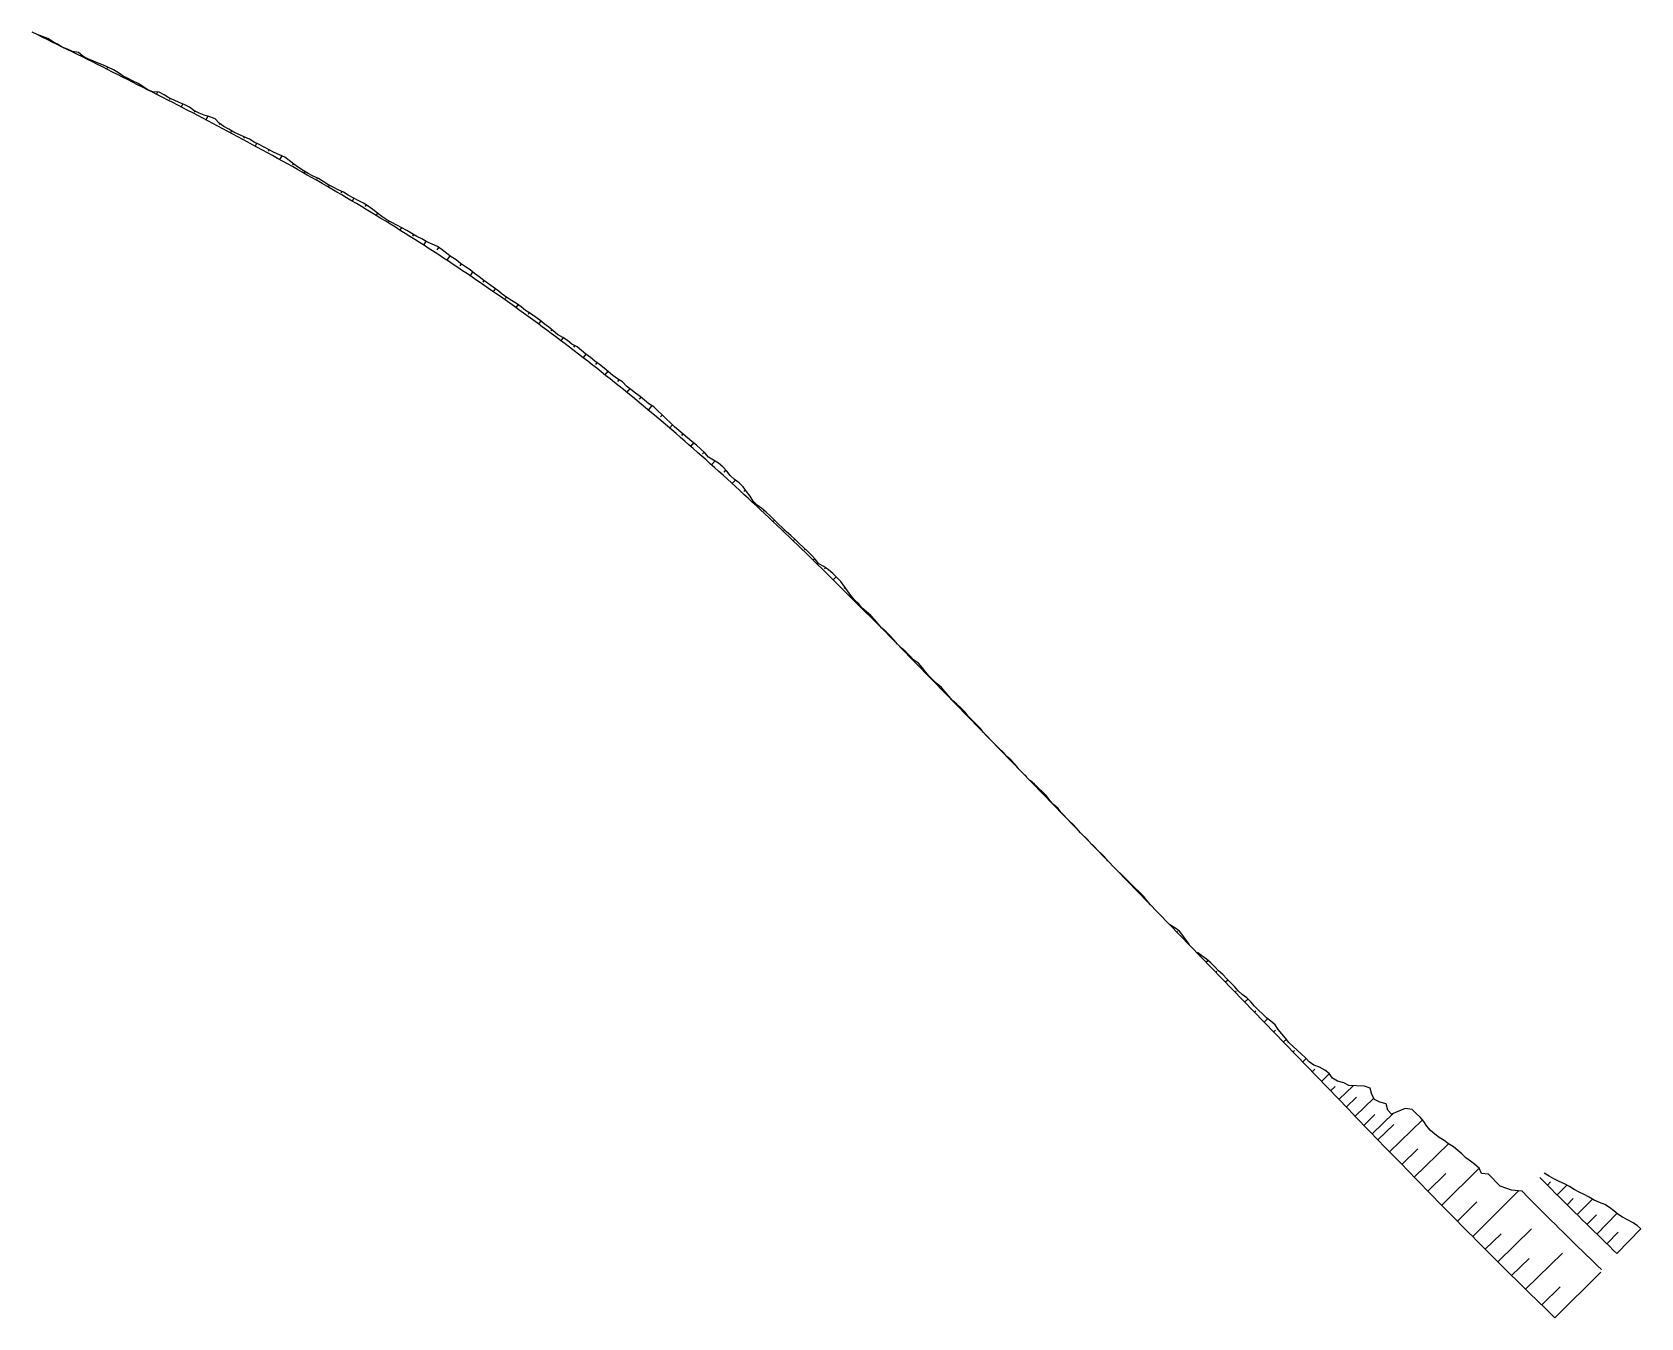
# Model space of a CAD drawing. Header units: metres. Extents: x 288738 to 324331, y 7399322 to 7465117.
# Drawn here: x 303722.3 to 304010.6, y 7440070.4 to 7440300.8 of the extents above; entities that cross this region are included whole.
import ezdxf

# ---------------------------------------------------------------- set-up
doc = ezdxf.new("R2010")
doc.units = ezdxf.units.M
doc.header["$LTSCALE"] = 10
for name, color, linetype in [('F-HZ-ATERRO-TALUDE', 110, 'Continuous'), ('F-HZ-CORTE-TALUDE', 10, 'Continuous'), ('F-HZ-PIANO-CORTE', 10, 'Continuous'), ('F-HZ-TALUDE', 2, 'Continuous')]:
    doc.layers.add(name, color=color, linetype=linetype)

msp = doc.modelspace()

# ---------------------------------------------------------------- linework, layer by layer
at = {"layer": 'F-HZ-ATERRO-TALUDE', "linetype": 'Continuous', "lineweight": -3}
for p, q in [((303908.329, 7440159.163), (303908.374, 7440159.206)), ((303910.067, 7440157.37), (303910.078, 7440157.381)), ((303923.983, 7440143.007), (303923.999, 7440143.022)), ((303925.722, 7440141.212), (303925.735, 7440141.225)), ((303927.429, 7440139.45), (303927.593, 7440139.609)), ((303929.155, 7440137.67), (303929.295, 7440137.806)), ((303932.614, 7440134.099), (303932.965, 7440134.439)), ((303934.349, 7440132.309), (303934.556, 7440132.509)), ((303936.087, 7440130.515), (303936.535, 7440130.949)), ((303937.824, 7440128.722), (303938.039, 7440128.931)), ((303939.553, 7440126.937), (303940.137, 7440127.503)), ((303941.292, 7440125.143), (303941.577, 7440125.419)), ((303943.027, 7440123.352), (303943.687, 7440123.992)), ((303944.75, 7440121.574), (303945.092, 7440121.905)), ((303946.483, 7440119.785), (303947.042, 7440120.326)), ((303948.213, 7440118), (303948.501, 7440118.278)), ((303949.95, 7440116.207), (303950.606, 7440116.842)), ((303951.631, 7440114.472), (303952.125, 7440114.95)), ((303953.305, 7440112.744), (303954.722, 7440114.117)), ((303954.956, 7440111.04), (303955.807, 7440111.864)), ((303956.447, 7440109.502), (303959.01, 7440111.985)), ((303957.765, 7440108.141), (303959.62, 7440109.939)), ((303959.346, 7440106.51), (303962.695, 7440109.755)), ((303960.927, 7440104.878), (303962.915, 7440106.805)), ((303962.413, 7440103.346), (303966.216, 7440107.033)), ((303963.444, 7440102.283), (303966.285, 7440105.039)), ((303965.523, 7440100.141), (303971.425, 7440105.873)), ((303967.737, 7440097.862), (303970.611, 7440100.659)), ((303969.948, 7440095.592), (303976.067, 7440101.56)), ((303972.404, 7440093.078), (303975.629, 7440096.233)), ((303974.869, 7440090.564), (303981.612, 7440097.187)), ((303993.803, 7440094.178), (303994.368, 7440094.741)), ((303980.424, 7440084.938), (303988.662, 7440093.121)), ((303995.571, 7440092.41), (303997.305, 7440094.148)), ((303997.344, 7440090.647), (303998.439, 7440091.751)), ((303999.12, 7440088.888), (304001.873, 7440091.677)), ((303977.69, 7440087.699), (303981.19, 7440091.155)), ((304000.902, 7440087.134), (304002.584, 7440088.849)), ((304002.688, 7440085.386), (304006.282, 7440089.069)), ((303984.909, 7440080.448), (303990.968, 7440086.358)), ((304006.278, 7440081.906), (304010.556, 7440086.347)), ((303982.666, 7440082.687), (303985.512, 7440085.457)), ((304004.481, 7440083.643), (304006.482, 7440085.707)), ((303987.403, 7440077.972), (303990.529, 7440081.031)), ((303989.912, 7440075.502), (303996.512, 7440081.985)), ((303995.175, 7440070.386), (304003.413, 7440078.568)), ((303992.789, 7440072.693), (303996.09, 7440075.953))]:
    msp.add_line(p, q, dxfattribs=at)
at = {"layer": 'F-HZ-CORTE-TALUDE', "linetype": 'Continuous', "lineweight": -3}
for p, q in [((303902.685, 7440165.248), (303902.62, 7440165.185)), ((303904.388, 7440163.416), (303904.295, 7440163.327)), ((303906.125, 7440161.618), (303906.08, 7440161.575)), ((303911.304, 7440156.193), (303911.254, 7440156.145)), ((303914.767, 7440152.587), (303914.733, 7440152.554)), ((303918.281, 7440149.029), (303918.212, 7440148.963)), ((303920.057, 7440147.269), (303920.004, 7440147.218)), ((303921.803, 7440145.479), (303921.692, 7440145.372))]:
    msp.add_line(p, q, dxfattribs=at)
at = {"layer": 'F-HZ-PIANO-CORTE'}
for p, q in [((303724.463, 7440299.832), (303724.433, 7440299.772)), ((303726.688, 7440298.691), (303726.645, 7440298.605)), ((303728.92, 7440297.564), (303728.903, 7440297.531)), ((303731.211, 7440296.557), (303731.126, 7440296.386)), ((303733.466, 7440295.476), (303733.415, 7440295.374)), ((303735.772, 7440294.498), (303735.601, 7440294.155)), ((303737.97, 7440293.303), (303737.903, 7440293.169)), ((303740.167, 7440292.106), (303740.068, 7440291.91)), ((303742.351, 7440290.883), (303742.325, 7440290.832)), ((303744.725, 7440290.035), (303744.527, 7440289.647)), ((303746.96, 7440288.912), (303746.856, 7440288.71)), ((303749.252, 7440287.9), (303748.974, 7440287.362)), ((303751.412, 7440286.63), (303751.302, 7440286.42)), ((303753.754, 7440285.711), (303753.409, 7440285.052)), ((303755.896, 7440284.408), (303755.758, 7440284.148)), ((303758.019, 7440283.072), (303757.828, 7440282.715)), ((303760.268, 7440281.973), (303760.15, 7440281.754)), ((303762.501, 7440280.842), (303762.231, 7440280.345)), ((303764.718, 7440279.68), (303764.572, 7440279.413)), ((303766.992, 7440278.62), (303766.615, 7440277.94)), ((303769.059, 7440277.188), (303768.929, 7440276.956)), ((303771.146, 7440275.794), (303770.979, 7440275.499)), ((303773.367, 7440274.639), (303773.259, 7440274.451)), ((303775.502, 7440273.332), (303775.318, 7440273.016)), ((303777.757, 7440272.234), (303777.618, 7440271.996)), ((303779.941, 7440271.009), (303779.633, 7440270.489)), ((303782.135, 7440269.799), (303781.957, 7440269.504)), ((303784.161, 7440268.313), (303783.92, 7440267.917)), ((303786.236, 7440266.91), (303786.144, 7440266.76)), ((303788.462, 7440265.75), (303788.177, 7440265.294)), ((303790.629, 7440264.493), (303790.461, 7440264.228)), ((303792.839, 7440263.301), (303792.402, 7440262.619)), ((303795.115, 7440262.205), (303794.808, 7440261.733)), ((303797.113, 7440260.681), (303796.592, 7440259.892)), ((303799.159, 7440259.233), (303798.917, 7440258.871)), ((303801.212, 7440257.797), (303800.748, 7440257.112)), ((303803.207, 7440256.276), (303803.01, 7440255.989)), ((303805.231, 7440254.8), (303804.869, 7440254.281)), ((303807.217, 7440253.271), (303807.067, 7440253.059)), ((303809.358, 7440251.962), (303808.955, 7440251.398)), ((303811.379, 7440250.483), (303811.182, 7440250.211)), ((303813.402, 7440249.007), (303813.004, 7440248.465)), ((303815.374, 7440247.462), (303815.194, 7440247.221)), ((303817.428, 7440246.028), (303817.016, 7440245.481)), ((303819.502, 7440244.618), (303819.255, 7440244.294)), ((303821.473, 7440243.071), (303820.99, 7440242.447)), ((303823.471, 7440241.56), (303823.217, 7440241.236)), ((303825.442, 7440240.013), (303824.926, 7440239.364)), ((303827.427, 7440238.485), (303827.153, 7440238.144)), ((303829.357, 7440236.887), (303828.823, 7440236.231)), ((303831.361, 7440235.38), (303831.059, 7440235.013)), ((303833.346, 7440233.847), (303832.681, 7440233.05)), ((303835.213, 7440232.173), (303834.904, 7440231.807)), ((303837.014, 7440230.424), (303836.499, 7440229.822)), ((303838.899, 7440228.775), (303838.646, 7440228.483)), ((303840.812, 7440227.158), (303840.278, 7440226.548)), ((303842.681, 7440225.49), (303842.417, 7440225.193)), ((303844.616, 7440223.897), (303844.021, 7440223.232)), ((303846.571, 7440222.326), (303846.225, 7440221.943)), ((303848.299, 7440220.502), (303847.729, 7440219.879)), ((303850.087, 7440218.748), (303849.829, 7440218.468)), ((303851.573, 7440216.67), (303851.405, 7440216.489)), ((303853.48, 7440215.048), (303853.355, 7440214.915)), ((303855.29, 7440213.32), (303855.05, 7440213.067)), ((303857.098, 7440211.592), (303856.98, 7440211.468)), ((303858.951, 7440209.91), (303858.667, 7440209.615)), ((303860.753, 7440208.176), (303860.61, 7440208.027)), ((303862.526, 7440206.411), (303862.259, 7440206.137)), ((303864.444, 7440204.794), (303864.245, 7440204.591)), ((303866.371, 7440203.185), (303865.827, 7440202.634)), ((303867.971, 7440201.245), (303867.787, 7440201.06)), ((303869.512, 7440199.248), (303869.375, 7440199.111)), ((303871.202, 7440197.403), (303871.172, 7440197.372)), ((303873.044, 7440195.708), (303872.905, 7440195.569)), ((303874.707, 7440193.836), (303874.685, 7440193.814)), ((303876.494, 7440192.087), (303876.418, 7440192.012)), ((303878.201, 7440190.259), (303878.186, 7440190.244)), ((303880.01, 7440188.532), (303879.921, 7440188.444)), ((303881.844, 7440186.827), (303881.756, 7440186.741)), ((303883.483, 7440184.934), (303883.412, 7440184.865)), ((303885.309, 7440183.223), (303885.232, 7440183.148)), ((303886.936, 7440181.317), (303886.897, 7440181.279)), ((303888.781, 7440179.624), (303888.709, 7440179.554)), ((303890.44, 7440177.751), (303890.378, 7440177.69)), ((303892.21, 7440175.984), (303892.164, 7440175.94)), ((303893.883, 7440174.124), (303893.858, 7440174.099)), ((303895.645, 7440172.351), (303895.621, 7440172.327)), ((303897.403, 7440170.573), (303897.337, 7440170.509))]:
    msp.add_line(p, q, dxfattribs=at)
at = {"layer": 'F-HZ-TALUDE', "linetype": 'Continuous', "lineweight": -3}
for p, q in [((303900.436, 7440167.399), (303899.7, 7440168.079)), ((303911.582, 7440155.92), (303910.868, 7440156.621)), ((303912.967, 7440154.478), (303912.251, 7440155.176)), ((303916.406, 7440150.847), (303915.708, 7440151.564))]:
    msp.add_line(p, q, dxfattribs=at)
for points in [[(303995.175, 7440070.386), (303994.512, 7440071.025), (303993.802, 7440071.711), (303993.092, 7440072.399), (303992.383, 7440073.088), (303991.675, 7440073.777), (303990.968, 7440074.468), (303990.261, 7440075.16), (303989.555, 7440075.852), (303988.849, 7440076.546), (303988.144, 7440077.241), (303987.44, 7440077.936), (303986.736, 7440078.633), (303986.033, 7440079.33), (303985.33, 7440080.028), (303984.628, 7440080.727), (303983.926, 7440081.427), (303983.225, 7440082.128), (303982.524, 7440082.829), (303981.823, 7440083.532), (303981.123, 7440084.235), (303980.424, 7440084.938), (303979.725, 7440085.643), (303979.026, 7440086.348), (303978.327, 7440087.054), (303977.629, 7440087.761), (303976.932, 7440088.468), (303976.234, 7440089.176), (303975.537, 7440089.885), (303974.84, 7440090.594), (303974.144, 7440091.304), (303973.447, 7440092.014), (303972.751, 7440092.725), (303972.055, 7440093.436), (303971.359, 7440094.148), (303970.663, 7440094.86), (303969.967, 7440095.573), (303969.272, 7440096.286), (303968.577, 7440097), (303967.881, 7440097.714), (303967.186, 7440098.429), (303966.491, 7440099.144), (303965.796, 7440099.859), (303965.102, 7440100.575), (303964.406, 7440101.291), (303963.711, 7440102.007), (303963.016, 7440102.724), (303962.321, 7440103.441), (303961.625, 7440104.158), (303960.93, 7440104.875), (303960.234, 7440105.593), (303959.539, 7440106.311), (303958.843, 7440107.029), (303958.147, 7440107.747), (303892.041, 7440175.974), (303891.345, 7440176.693), (303890.649, 7440177.411), (303889.952, 7440178.129), (303889.255, 7440178.848), (303888.558, 7440179.567), (303887.861, 7440180.286), (303887.163, 7440181.005), (303886.465, 7440181.724), (303885.766, 7440182.443), (303885.068, 7440183.162), (303884.368, 7440183.882), (303883.669, 7440184.601), (303882.969, 7440185.321), (303882.268, 7440186.04), (303881.567, 7440186.759), (303880.865, 7440187.478), (303880.163, 7440188.197), (303879.459, 7440188.915), (303878.756, 7440189.633), (303878.051, 7440190.351), (303877.346, 7440191.069), (303876.64, 7440191.787), (303875.934, 7440192.504), (303875.227, 7440193.222), (303874.519, 7440193.939), (303873.811, 7440194.655), (303873.101, 7440195.371), (303872.391, 7440196.087), (303871.68, 7440196.802), (303870.968, 7440197.517), (303870.255, 7440198.231), (303869.541, 7440198.945), (303868.826, 7440199.658), (303868.11, 7440200.371), (303867.393, 7440201.083), (303866.675, 7440201.795), (303865.956, 7440202.506), (303865.236, 7440203.216), (303864.515, 7440203.926), (303863.793, 7440204.635), (303863.07, 7440205.344), (303862.346, 7440206.051), (303861.621, 7440206.758), (303860.894, 7440207.464), (303860.166, 7440208.169), (303859.437, 7440208.874), (303858.706, 7440209.577), (303857.975, 7440210.28), (303857.242, 7440210.982), (303856.507, 7440211.682), (303855.772, 7440212.382), (303855.035, 7440213.081), (303854.296, 7440213.779), (303853.557, 7440214.475), (303852.815, 7440215.171), (303852.073, 7440215.866), (303851.329, 7440216.559), (303850.584, 7440217.252), (303849.837, 7440217.943), (303849.088, 7440218.633), (303848.338, 7440219.322), (303847.586, 7440220.009), (303846.833, 7440220.695), (303846.078, 7440221.38), (303845.322, 7440222.064), (303844.564, 7440222.746), (303843.804, 7440223.426), (303843.043, 7440224.106), (303842.28, 7440224.783), (303841.515, 7440225.46), (303840.749, 7440226.135), (303839.98, 7440226.808), (303839.211, 7440227.48), (303838.439, 7440228.151), (303837.666, 7440228.819), (303836.89, 7440229.486), (303836.113, 7440230.151), (303835.334, 7440230.815), (303834.554, 7440231.477), (303833.771, 7440232.137), (303832.986, 7440232.795), (303832.2, 7440233.451), (303831.412, 7440234.106), (303830.622, 7440234.758), (303829.831, 7440235.408), (303829.037, 7440236.057), (303828.243, 7440236.703), (303827.446, 7440237.347), (303826.648, 7440237.989), (303825.848, 7440238.63), (303825.047, 7440239.268), (303824.244, 7440239.904), (303823.44, 7440240.538), (303822.633, 7440241.17), (303821.825, 7440241.799), (303821.016, 7440242.427), (303820.205, 7440243.053), (303819.392, 7440243.676), (303818.578, 7440244.298), (303817.762, 7440244.917), (303816.945, 7440245.535), (303816.126, 7440246.15), (303815.305, 7440246.763), (303814.483, 7440247.374), (303813.659, 7440247.983), (303812.834, 7440248.59), (303812.007, 7440249.195), (303811.179, 7440249.797), (303810.349, 7440250.398), (303809.517, 7440250.996), (303808.684, 7440251.592), (303807.85, 7440252.186), (303807.014, 7440252.778), (303806.176, 7440253.368), (303805.337, 7440253.955), (303804.496, 7440254.541), (303803.654, 7440255.124), (303802.811, 7440255.705), (303801.966, 7440256.284), (303801.119, 7440256.861), (303800.271, 7440257.436), (303799.422, 7440258.008), (303798.571, 7440258.578), (303797.718, 7440259.146), (303796.865, 7440259.712), (303796.009, 7440260.276), (303795.153, 7440260.837), (303794.294, 7440261.397), (303793.435, 7440261.954), (303792.574, 7440262.509), (303791.711, 7440263.061), (303790.847, 7440263.612), (303789.982, 7440264.16), (303789.115, 7440264.706), (303788.247, 7440265.25), (303787.378, 7440265.791), (303786.509, 7440266.33), (303785.637, 7440266.867), (303784.765, 7440267.402), (303783.892, 7440267.934), (303783.018, 7440268.464), (303782.143, 7440268.991), (303781.266, 7440269.517), (303780.389, 7440270.04), (303779.511, 7440270.561), (303778.632, 7440271.081), (303777.753, 7440271.598), (303776.872, 7440272.113), (303775.991, 7440272.627), (303775.108, 7440273.138), (303774.225, 7440273.647), (303773.341, 7440274.155), (303772.457, 7440274.66), (303771.571, 7440275.164), (303770.685, 7440275.665), (303769.799, 7440276.165), (303768.911, 7440276.663), (303768.023, 7440277.159), (303767.134, 7440277.653), (303766.245, 7440278.146), (303765.355, 7440278.637), (303764.464, 7440279.126), (303763.573, 7440279.614), (303762.681, 7440280.1), (303761.789, 7440280.585), (303760.897, 7440281.068), (303760.004, 7440281.549), (303759.11, 7440282.029), (303758.216, 7440282.508), (303757.322, 7440282.985), (303756.427, 7440283.461), (303755.531, 7440283.935), (303754.636, 7440284.407), (303753.739, 7440284.879), (303752.843, 7440285.349), (303751.946, 7440285.817), (303751.049, 7440286.285), (303750.152, 7440286.751), (303749.254, 7440287.217), (303748.357, 7440287.681), (303747.458, 7440288.144), (303746.56, 7440288.606), (303745.662, 7440289.067), (303744.763, 7440289.527), (303743.864, 7440289.985), (303742.965, 7440290.443), (303742.066, 7440290.9), (303741.166, 7440291.355), (303740.267, 7440291.81), (303739.367, 7440292.264), (303738.467, 7440292.717), (303737.567, 7440293.169), (303736.668, 7440293.621), (303735.768, 7440294.072), (303734.868, 7440294.522), (303733.968, 7440294.971), (303733.068, 7440295.42), (303732.169, 7440295.868), (303731.269, 7440296.316), (303730.369, 7440296.762), (303729.469, 7440297.209), (303728.57, 7440297.654), (303727.67, 7440298.099), (303726.77, 7440298.544), (303725.871, 7440298.988), (303724.972, 7440299.431), (303724.073, 7440299.875), (303723.174, 7440300.318), (303722.275, 7440300.761)], [(303899.019, 7440168.811), (303898.375, 7440169.58), (303897.688, 7440170.307), (303896.956, 7440170.99), (303896.273, 7440171.72), (303895.568, 7440172.429), (303894.869, 7440173.145), (303894.15, 7440173.84), (303893.463, 7440174.568), (303892.779, 7440175.297), (303892.14, 7440176.07), (303891.427, 7440176.772), (303890.709, 7440177.469), (303890.017, 7440178.193), (303889.391, 7440178.98), (303888.702, 7440179.706), (303887.953, 7440180.375), (303887.187, 7440181.029), (303886.528, 7440181.785), (303885.865, 7440182.539), (303885.23, 7440183.32), (303884.468, 7440183.979), (303883.743, 7440184.674), (303883.033, 7440185.384), (303882.37, 7440186.14), (303881.755, 7440186.943), (303881.096, 7440187.704), (303880.241, 7440188.273), (303879.571, 7440189.024), (303878.857, 7440189.733), (303878.066, 7440190.366), (303877.375, 7440191.097), (303876.705, 7440191.851), (303876.033, 7440192.602), (303875.296, 7440193.289), (303874.557, 7440193.976), (303873.888, 7440194.732), (303873.231, 7440195.5), (303872.557, 7440196.252), (303871.783, 7440196.905), (303871.014, 7440197.564), (303870.385, 7440198.362), (303869.667, 7440199.072), (303868.996, 7440199.829), (303868.386, 7440200.648), (303867.798, 7440201.492), (303867.183, 7440202.308), (303866.504, 7440203.061), (303865.766, 7440203.753), (303864.987, 7440204.406), (303864.153, 7440205.002), (303863.225, 7440205.501), (303862.609, 7440206.321), (303861.92, 7440207.066), (303861.199, 7440207.779), (303860.441, 7440208.454), (303859.706, 7440209.153), (303858.991, 7440209.873), (303858.24, 7440210.557), (303857.484, 7440211.235), (303856.739, 7440211.926), (303855.997, 7440212.619), (303855.275, 7440213.335), (303854.561, 7440214.06), (303853.818, 7440214.753), (303853.051, 7440215.423), (303852.209, 7440216.012), (303851.501, 7440216.744), (303850.936, 7440217.632), (303850.31, 7440218.455), (303849.682, 7440219.279), (303848.964, 7440220.004), (303848.143, 7440220.619), (303847.385, 7440221.302), (303846.751, 7440222.123), (303846.069, 7440222.892), (303845.254, 7440223.514), (303844.362, 7440224.05), (303843.501, 7440224.62), (303842.803, 7440225.374), (303842.06, 7440226.077), (303841.31, 7440226.774), (303840.499, 7440227.401), (303839.733, 7440228.08), (303838.947, 7440228.736), (303838.153, 7440229.384), (303837.378, 7440230.054), (303836.656, 7440230.787), (303835.896, 7440231.476), (303835.175, 7440232.212), (303834.414, 7440232.902), (303833.697, 7440233.644), (303832.795, 7440234.166), (303832.016, 7440234.835), (303831.227, 7440235.492), (303830.391, 7440236.092), (303829.573, 7440236.714), (303828.771, 7440237.355), (303828.081, 7440238.134), (303827.161, 7440238.628), (303826.337, 7440239.241), (303825.561, 7440239.914), (303824.771, 7440240.571), (303823.955, 7440241.194), (303823.137, 7440241.813), (303822.353, 7440242.477), (303821.498, 7440243.05), (303820.708, 7440243.706), (303819.944, 7440244.398), (303819.009, 7440244.864), (303818.207, 7440245.505), (303817.354, 7440246.078), (303816.437, 7440246.566), (303815.65, 7440247.225), (303814.87, 7440247.896), (303814.043, 7440248.504), (303813.236, 7440249.138), (303812.425, 7440249.767), (303811.583, 7440250.355), (303810.712, 7440250.902), (303809.922, 7440251.56), (303809.087, 7440252.156), (303808.186, 7440252.66), (303807.31, 7440253.198), (303806.504, 7440253.834), (303805.695, 7440254.467), (303804.861, 7440255.065), (303804.037, 7440255.677), (303803.204, 7440256.278), (303802.385, 7440256.898), (303801.567, 7440257.521), (303800.755, 7440258.152), (303799.902, 7440258.722), (303799.056, 7440259.304), (303798.246, 7440259.939), (303797.369, 7440260.476), (303796.563, 7440261.119), (303795.77, 7440261.782), (303794.907, 7440262.339), (303793.953, 7440262.755), (303793.018, 7440263.201), (303792.12, 7440263.702), (303791.192, 7440264.154), (303790.313, 7440264.684), (303789.437, 7440265.218), (303788.534, 7440265.709), (303787.636, 7440266.205), (303786.701, 7440266.642), (303785.813, 7440267.153), (303784.956, 7440267.714), (303784.135, 7440268.333), (303783.32, 7440268.964), (303782.482, 7440269.556), (303781.642, 7440270.144), (303780.717, 7440270.591), (303779.816, 7440271.076), (303778.906, 7440271.545), (303778.046, 7440272.098), (303777.117, 7440272.534), (303776.201, 7440272.989), (303775.283, 7440273.44), (303774.442, 7440274.025), (303773.565, 7440274.545), (303772.642, 7440274.985), (303771.736, 7440275.454), (303770.853, 7440275.963), (303769.998, 7440276.519), (303769.16, 7440277.107), (303768.353, 7440277.751), (303767.542, 7440278.389), (303766.599, 7440278.786), (303765.657, 7440279.186), (303764.756, 7440279.658), (303763.873, 7440280.163), (303762.971, 7440280.632), (303762.04, 7440281.048), (303761.193, 7440281.617), (303760.238, 7440281.985), (303759.314, 7440282.409), (303758.393, 7440282.839), (303757.53, 7440283.377), (303756.625, 7440283.834), (303755.815, 7440284.472), (303755.081, 7440285.252), (303754.127, 7440285.617), (303753.117, 7440285.872), (303752.172, 7440286.251), (303751.266, 7440286.702), (303750.442, 7440287.311), (303749.542, 7440287.773), (303748.614, 7440288.18), (303747.692, 7440288.599), (303746.761, 7440288.997), (303745.909, 7440289.55), (303745.015, 7440290.021), (303743.909, 7440290.074), (303742.973, 7440290.459), (303742.133, 7440291.032), (303741.281, 7440291.581), (303740.368, 7440292.011), (303739.457, 7440292.443), (303738.563, 7440292.908), (303737.719, 7440293.471), (303736.866, 7440294.015), (303735.942, 7440294.42), (303735.029, 7440294.843), (303734.094, 7440295.223), (303733.158, 7440295.6), (303732.227, 7440295.985), (303731.335, 7440296.448), (303730.556, 7440297.138), (303729.517, 7440297.305), (303728.595, 7440297.706), (303727.67, 7440298.1), (303726.813, 7440298.631), (303725.909, 7440299.064), (303725.055, 7440299.6), (303724.118, 7440299.967), (303723.18, 7440300.33)], [(303907.373, 7440160.197), (303906.706, 7440160.942), (303906.053, 7440161.702), (303905.332, 7440162.397), (303904.621, 7440163.1), (303904.022, 7440163.912), (303903.328, 7440164.632), (303902.605, 7440165.324), (303901.872, 7440166.006), (303901.093, 7440166.643)], [(303910.151, 7440157.319), (303909.503, 7440158.083), (303908.808, 7440158.803), (303908.075, 7440159.484)], [(303915.028, 7440152.298), (303914.358, 7440153.041), (303913.645, 7440153.742)], [(303922.673, 7440144.389), (303922.056, 7440145.183), (303921.405, 7440145.945), (303920.733, 7440146.685), (303919.973, 7440147.342), (303919.254, 7440148.038), (303918.551, 7440148.749), (303917.857, 7440149.469), (303917.132, 7440150.159)], [(303929.701, 7440137.273), (303929.091, 7440138.075), (303928.476, 7440138.871), (303927.877, 7440139.684), (303927.037, 7440140.262), (303926.168, 7440140.812), (303925.444, 7440141.504), (303924.774, 7440142.246), (303924.084, 7440142.97), (303923.364, 7440143.665)], [(304003.504, 7440079.024), (304002.847, 7440079.658), (304002.148, 7440080.333), (304001.449, 7440081.01), (304000.751, 7440081.689), (304000.053, 7440082.368), (303999.356, 7440083.049), (303998.659, 7440083.731), (303997.963, 7440084.414), (303997.267, 7440085.098), (303996.571, 7440085.784), (303995.876, 7440086.47), (303995.181, 7440087.158), (303994.486, 7440087.847), (303993.792, 7440088.537), (303993.098, 7440089.228), (303992.404, 7440089.92), (303991.71, 7440090.613), (303991.017, 7440091.307), (303990.324, 7440092.002), (303989.274, 7440093.056), (303987.401, 7440093.255), (303986.383, 7440093.632), (303985.345, 7440093.992), (303984.627, 7440094.67), (303983.974, 7440095.412), (303983.272, 7440096.106), (303982.007, 7440096.248), (303981.594, 7440097.228), (303980.81, 7440097.844), (303980.048, 7440098.483), (303979.195, 7440099.033), (303978.508, 7440099.747), (303977.746, 7440100.389), (303976.96, 7440101.007), (303976.089, 7440101.543), (303975.299, 7440102.16), (303974.447, 7440102.716), (303973.647, 7440103.325), (303972.867, 7440103.953), (303972.209, 7440104.701), (303971.687, 7440105.582), (303971.02, 7440106.322), (303970.302, 7440107.013), (303969.608, 7440107.728), (303968.353, 7440107.9), (303965.889, 7440106.901), (303965.202, 7440107.625), (303964.908, 7440108.731), (303963.807, 7440109.055), (303962.837, 7440109.506), (303962.325, 7440110.403), (303962.038, 7440111.516), (303961.013, 7440111.916), (303959.62, 7440111.959), (303958.245, 7440112.019), (303957.319, 7440112.514), (303956.19, 7440112.813), (303955.276, 7440113.32), (303954.698, 7440114.152), (303953.914, 7440114.785), (303952.998, 7440115.289), (303951.955, 7440115.671), (303951.139, 7440116.273), (303950.455, 7440117.003), (303949.712, 7440117.675), (303948.999, 7440118.376), (303948.236, 7440119.03), (303947.49, 7440119.699), (303946.902, 7440120.522), (303946.24, 7440121.273), (303945.576, 7440122.022), (303945.016, 7440122.872), (303944.27, 7440123.542), (303943.471, 7440124.16), (303942.781, 7440124.884), (303942.017, 7440125.536), (303941.321, 7440126.254), (303940.654, 7440127), (303939.937, 7440127.697), (303939.137, 7440128.315), (303938.385, 7440128.979), (303937.754, 7440129.76), (303937.027, 7440130.448), (303936.326, 7440131.161), (303935.642, 7440131.89), (303934.9, 7440132.564), (303934.213, 7440133.291), (303933.519, 7440134.011), (303932.72, 7440134.629), (303931.909, 7440135.236), (303931.129, 7440135.873)], [(304006.278, 7440081.906), (304005.625, 7440082.535), (304004.93, 7440083.208), (304004.235, 7440083.881), (304003.54, 7440084.556), (304002.846, 7440085.232), (304002.152, 7440085.909), (304001.459, 7440086.588), (304000.765, 7440087.268), (304000.073, 7440087.949), (303999.38, 7440088.632), (303998.688, 7440089.315), (303997.996, 7440090), (303997.304, 7440090.686), (303996.613, 7440091.373), (303995.921, 7440092.062), (303995.23, 7440092.751), (303994.539, 7440093.441), (303993.848, 7440094.133), (303993.157, 7440094.825), (303992.467, 7440095.519)], [(304010.556, 7440086.347), (304009.874, 7440086.937), (304009.067, 7440087.481), (304008.163, 7440087.929), (304007.274, 7440088.394), (304006.456, 7440088.933), (304005.692, 7440089.53), (304004.933, 7440090.134), (304004.104, 7440090.668), (304003.133, 7440091.059), (304002.203, 7440091.493), (304001.324, 7440091.982), (304000.429, 7440092.457), (303999.481, 7440092.879), (303998.599, 7440093.37), (303997.75, 7440093.897), (303996.87, 7440094.394), (303995.931, 7440094.834), (303994.988, 7440095.271), (303994.12, 7440095.785), (303993.243, 7440096.291)]]:
    msp.add_lwpolyline(points, dxfattribs=at)

doc.saveas('drawing.dxf')
